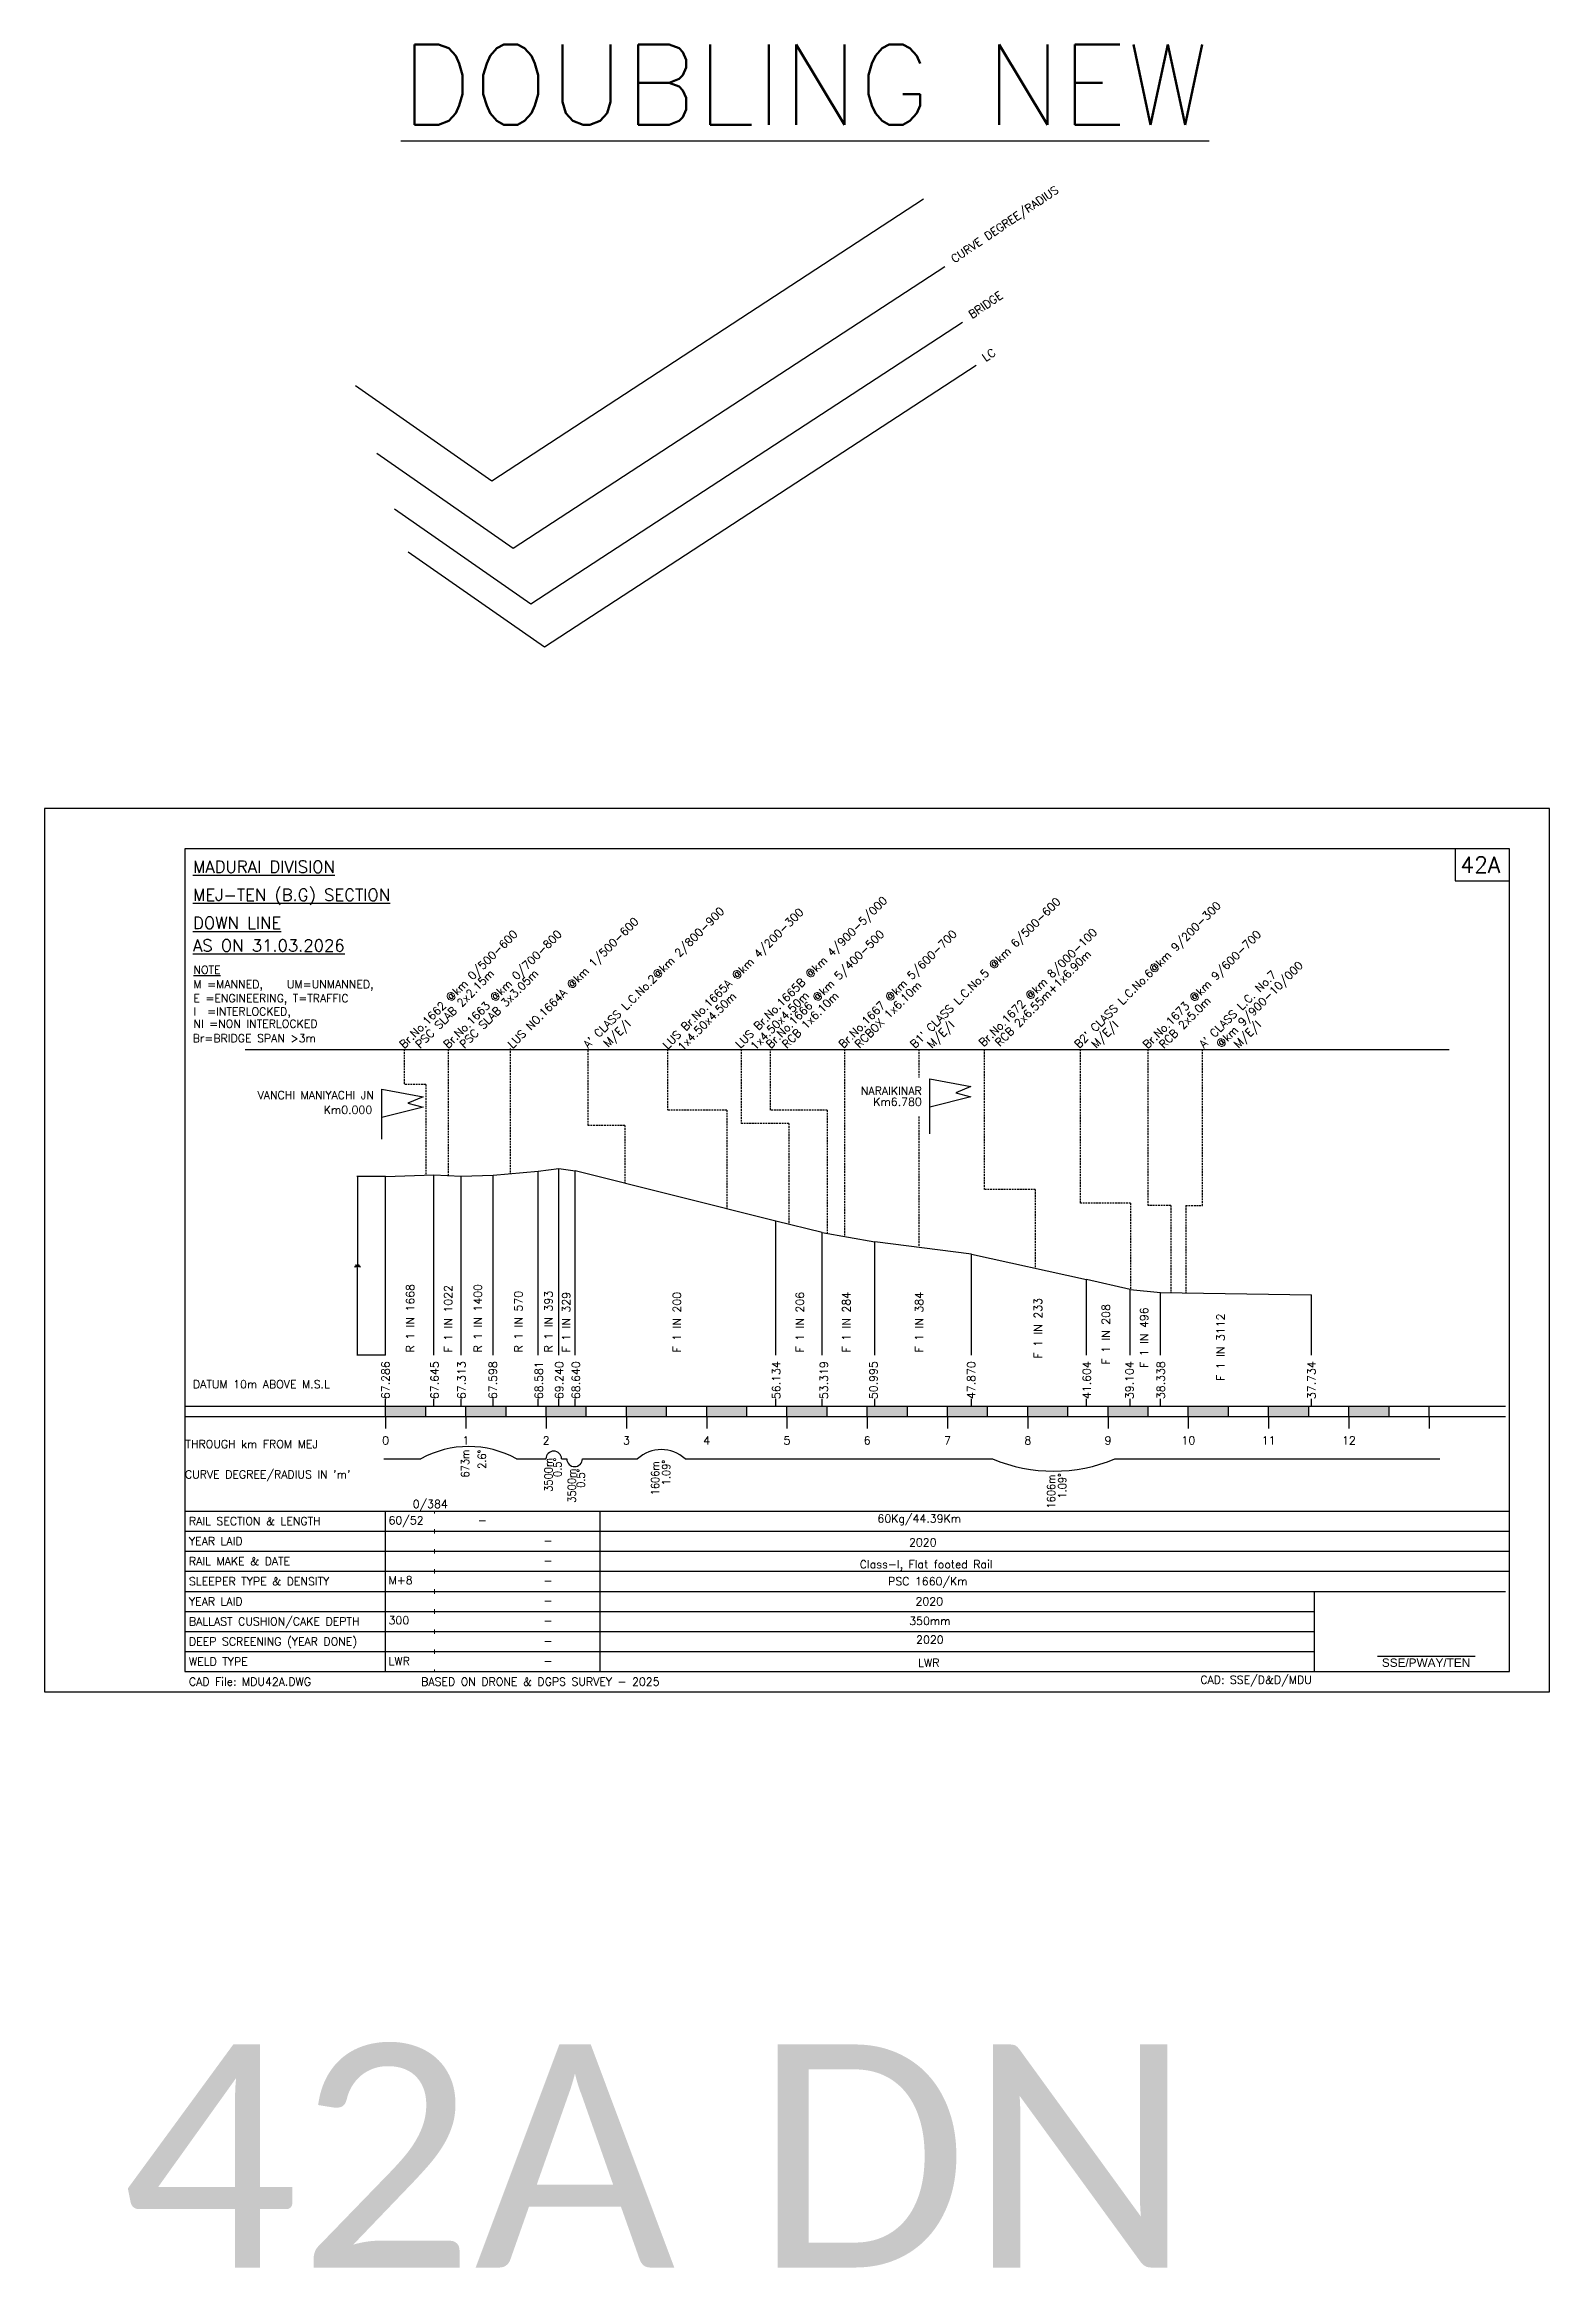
# Model space of a CAD drawing. Header units: feet. Extents: x 518 to 4809, y -2385 to -1535.
# Drawn here: x 985 to 1360, y -2385 to -1831 of the extents above; entities that cross this region are included whole.
import ezdxf
from ezdxf.enums import TextEntityAlignment as Align

# ---------------------------------------------------------------- set-up
doc = ezdxf.new("R2010")
doc.units = ezdxf.units.FT
doc.header["$LTSCALE"] = 12
doc.header["$MEASUREMENT"] = 0
doc.linetypes.add('HIDDEN', pattern=[0.375, 0.25, -0.125])
doc.layers.get('0').update_dxf_attribs({"linetype": 'CONTINUOUS'})
doc.layers.get('Defpoints').update_dxf_attribs({"linetype": 'CONTINUOUS'})
for name, color, linetype in [('1. Text', 7, 'CONTINUOUS'), ('3 - Layout text', 7, 'CONTINUOUS'), ('HINDI', 7, 'CONTINUOUS')]:
    doc.layers.add(name, color=color, linetype=linetype)
doc.styles.add('Legend', font='calibri.ttf')
doc.styles.add('RS', font='romans')
doc.styles.get("Standard").update_dxf_attribs({"font": 'ROMANS'})
doc.styles.add('yard', font='arial.ttf')
doc.dimstyles.get("Standard").update_dxf_attribs({"dimtxt": 0.18, "dimasz": 0.18, "dimexe": 0.18, "dimexo": 0.0625, "dimgap": 0.09, "dimtad": 0, "dimtih": 1, "dimtoh": 1, "dimdec": 4, "dimzin": 0, "dimdsep": 46, "dimtxsty": 'Standard', "dimcen": 0.09, "dimadec": 0, "dimazin": 0, "dimtfac": 1, "dimtdec": 4, "dimtofl": 0, "dimtmove": 0, "dimatfit": 3, "dimfxl": 1, "dimtolj": 1, "dimtzin": 0, "dimarcsym": 0})

msp = doc.modelspace()

# ---------------------------------------------------------------- texts
at = {"style": 'RS'}
for s, rotation, p in [('CURVE DEGREE/RADIUS', 34.2065788, (1211.96329, -1885.45813)), ('BRIDGE', 34.2065788, (1216.33929, -1899.30038)), ('LC', 34.2065788, (1219.73169, -1910.03127)), ('LUS NO.1664A @km 1/500-600', 45, (1101.85026, -2081.1719)), ("A' CLASS L.C.No.2@km 2/800-900", 45, (1120.67176, -2081.14965)), ('LUS Br.No.1665A @km 4/200-300', 45, (1140.47923, -2081.35036)), ('LUS Br.No.1665B @km 4/900-5/000', 45, (1158.59478, -2081.1625)), ("B1' CLASS L.C.No.5 @km 6/500-600", 45, (1202.09704, -2081.14965)), ("B2' CLASS L.C.No.6@km 9/200-300", 45, (1242.99648, -2081.14965)), ('Br.No.1662 @km 0/500-600', 45, (1074.85917, -2081.1719)), ('Br.No.1663 @km 0/700-800', 45, (1085.84704, -2081.1719)), ('Br.No.1666 @km 5/400-500', 45, (1166.18651, -2081.17338)), ('Br.No.1667 @km 5/600-700', 45, (1184.30156, -2081.11798)), ('Br.No.1672 @km 8/000-100', 45, (1219.23392, -2080.7251)), ('Br.No.1673 @km 9/600-700', 45, (1260.09609, -2081.23998)), ('RCB 2x6.55m+1x6.90m', 45, (1223.23392, -2080.7251)), ('@km 9/900-10/000 ', 45, (1278.35894, -2081.11527)), ('PSC SLAB 2x2.15m', 45, (1078.85917, -2081.1719)), ('PSC SLAB 3x3.05m', 45, (1089.84704, -2081.1719)), ('RCBOX 1x6.10m', 45, (1188.30156, -2081.11798)), ("A' CLASS L.C. No.7 ", 45, (1274.09873, -2081.11527)), ('1x4.50x4.50m', 45, (1144.19009, -2081.81183)), ('1x4.50x4.50m', 45, (1162.30563, -2081.62397)), ('RCB 1x6.10m', 45, (1170.18651, -2081.17338)), ('RCB 2x5.0m', 45, (1264.09609, -2081.23998)), ('M/E/I', 45, (1125.70151, -2080.88512)), ('M/E/I', 45, (1206.33262, -2081.14965)), ('M/E/I', 45, (1247.23206, -2081.14965)), ('M/E/I', 45, (1282.7523, -2081.11527)), ('R 1 IN 1668', 90, (1077.3553, -2156.78012)), ('F 1 IN 1022', 90, (1086.82308, -2156.78012)), ('R 1 IN 1400', 90, (1094.20182, -2156.78012)), ('R 1 IN 570', 90, (1104.31333, -2156.78012)), ('R 1 IN 393', 90, (1111.80581, -2156.77314)), ('F 1 IN 329', 90, (1116.22256, -2156.78012)), ('F 1 IN 200', 90, (1143.80555, -2156.78012)), ('F 1 IN 206', 90, (1174.44301, -2156.78012)), ('F 1 IN 284', 90, (1186.01423, -2156.78012)), ('F 1 IN 384', 90, (1204.1473, -2156.78012)), ('F 1 IN 233', 90, (1233.76882, -2158.2902)), ('F 1 IN 208', 90, (1250.68494, -2159.81827)), ('F 1 IN 496', 90, (1260.20528, -2160.62626)), ('F 1 IN 3112', 90, (1279.26163, -2163.87738)), ('67.286', 90, (1071.22204, -2168.39352)), ('67.645', 90, (1083.44197, -2168.39352)), ('67.313', 90, (1090.16069, -2168.39352)), ('67.598', 90, (1097.94485, -2168.39352)), ('69.240', 90, (1114.47469, -2168.39352)), ('68.640', 90, (1118.6213, -2168.39352)), ('56.134', 90, (1168.543, -2168.39352)), ('53.319', 90, (1180.42777, -2168.39352)), ('50.995', 90, (1192.77614, -2168.39352)), ('47.870', 90, (1217.12609, -2168.39352)), ('41.604', 90, (1245.91099, -2168.39352)), ('39.104', 90, (1256.56989, -2168.39352)), ('38.338', 90, (1264.35154, -2168.39352)), ('37.734', 90, (1301.93054, -2168.39352)), ('68.581', 90, (1109.39986, -2168.39352))]:
    msp.add_text(s, height=2, rotation=rotation, dxfattribs=at).set_placement(p)
for s, height, p in [('%%uMADURAI DIVISION', 3, (1022.22204, -2037.27585)), ('%%UMEJ-TEN (B.G) SECTION', 3, (1022.22204, -2044.27585)), ('%%UDOWN LINE', 3, (1022.22204, -2051.27585)), ('%%UAS ON 31.03.2026', 3, (1022.22204, -2056.88568)), ('%%uNOTE', 2, (1022.33082, -2062.43593)), ('M =MANNED,   UM=UNMANNED,', 2, (1022.33082, -2066.06287)), ('E =ENGINEERING, T=TRAFFIC', 2, (1022.33082, -2069.53547)), ('I  =INTERLOCKED,', 2, (1022.33082, -2072.83181)), ('NI =NON INTERLOCKED', 2, (1022.33082, -2075.87665)), ('Br=BRIDGE SPAN >3m', 2, (1022.15209, -2079.50829)), ('DATUM 10m ABOVE M.S.L', 2, (1022.22204, -2165.68895)), ('THROUGH km FROM MEJ', 2, (1020.35834, -2180.595)), ("CURVE DEGREE/RADIUS IN 'm'", 2, (1020.22204, -2188.14629)), ('60/52', 2, (1070.95413, -2199.59278)), ('-', 2, (1093.21576, -2199.59278)), ('-', 2, (1109.5784, -2204.59278)), ('-', 2, (1109.5784, -2209.59278)), ('M+8', 2, (1070.95413, -2214.47464)), ('-', 2, (1109.5784, -2214.59278)), ('-', 2, (1109.5784, -2219.59278)), ('300', 2, (1070.95413, -2224.47464)), ('-', 2, (1109.5784, -2224.59278)), ('-', 2, (1109.5784, -2229.59278)), ('LWR', 2, (1070.95413, -2234.66307)), ('-', 2, (1109.5784, -2234.59278)), ('CAD File: MDU42A.DWG', 2, (1021.22204, -2239.77585))]:
    msp.add_text(s, height=height, dxfattribs=at).set_placement(p)
for s, height, style, p in [('42A', 4, 'RS', (1342.97204, -2035.27585)), ('42A DN', 55.574249, 'Legend', (1137.87171, -2356.60924))]:
    msp.add_text(s, height=height, dxfattribs=dict(style=style)).set_placement(p, align=Align.MIDDLE)
for s, p in [('VANCHI MANIYACHI JN', (1067.29595, -2093.65662)), ('NARAIKINAR', (1203.80947, -2092.58501)), ('Km0.000', (1066.8916, -2097.33459)), ('Km6.780', (1203.80947, -2095.32689))]:
    msp.add_text(s, height=2, dxfattribs=at).set_placement(p, align=Align.RIGHT)
for s, p in [('0', (1070.22204, -2179.68895)), ('1', (1090.22204, -2179.68895)), ('1', (1090.22204, -2179.68895)), ('2', (1110.22204, -2179.68895)), ('2', (1110.22204, -2179.68895)), ('3', (1130.22204, -2179.68895)), ('4', (1150.22204, -2179.68895)), ('5', (1170.22204, -2179.68895)), ('6', (1190.22204, -2179.68895)), ('7', (1210.22204, -2179.68895)), ('8', (1230.22204, -2179.68895)), ('9', (1250.22204, -2179.68895)), ('10', (1270.22204, -2179.68895)), ('11', (1290.22204, -2179.68895)), ('12', (1310.22204, -2179.68895)), ('0/384', (1081.33978, -2195.51976)), ('60Kg/44.39Km', (1203.18192, -2199.14376)), ('2020', (1204.06057, -2205.07991)), ('Class-I, Flat footed Rail', (1204.88867, -2210.5429)), ('PSC 1660/Km', (1205.31943, -2214.75843)), ('2020', (1205.68166, -2219.79126)), ('350mm', (1205.83709, -2224.65203)), ('2020', (1205.83709, -2229.30758)), ('LWR', (1205.55849, -2235.04911))]:
    msp.add_text(s, height=2, dxfattribs=at).set_placement(p, align=Align.CENTER)
at = {"style": 'RS', "width": 0.9}
for s, p in [('673m', (1091.01329, -2180.98927)), ('2.6%%D', (1095.22936, -2180.98927)), ('3500m', (1111.80312, -2183.00576)), ('0.5%%D', (1114.04841, -2183.00576)), ('3500m', (1117.6045, -2185.71937)), ('0.5%%D', (1119.84979, -2185.71937)), ('1606m', (1138.36655, -2183.8802)), ('1.09%%D', (1141.12586, -2183.53759)), ('1.09%%D', (1239.79814, -2186.84072)), ('1606m', (1237.03883, -2187.18334))]:
    msp.add_text(s, height=2, rotation=90, dxfattribs=at).set_placement(p, align=Align.RIGHT)
at = {"linetype": 'Continuous', "style": 'RS'}
for s, p in [('RAIL SECTION & LENGTH', (1021.22204, -2199.77585)), ('YEAR LAID', (1021.22204, -2204.77585)), ('RAIL MAKE & DATE', (1021.22204, -2209.77585)), ('SLEEPER TYPE & DENSITY', (1021.22204, -2214.77585)), ('YEAR LAID', (1021.22204, -2219.77585)), ('BALLAST CUSHION/CAKE DEPTH', (1021.22204, -2224.77585)), ('DEEP SCREENING (YEAR DONE)', (1021.22204, -2229.77585)), ('WELD TYPE', (1021.22204, -2234.77585))]:
    msp.add_text(s, height=2, dxfattribs=at).set_placement(p)
at = {"insert": (1073.97483, -1830.94996), "char_height": 20, "attachment_point": 1, "style": 'RS'}
msp.add_mtext_dynamic_manual_height_columns('{\\LDOUBLING NEW}', width=240.1033585, gutter_width=10, heights=[24], dxfattribs=at)
at = {"layer": '1. Text', "insert": (1318.44486, -2232.9882), "char_height": 2.1, "width": 23.8343697, "attachment_point": 1, "style": 'yard'}
msp.add_mtext('SSE/PWAY/TEN', dxfattribs=at)
at = {"layer": '3 - Layout text', "char_height": 2, "attachment_point": 1}
for s, insert, width in [('CAD: SSE/D&D/MDU', (1273.20996, -2237.30144), 30.972381), ('BASED ON DRONE & DGPS SURVEY - 2025', (1079.0777, -2237.77341), 72.2632845)]:
    msp.add_mtext(s, dxfattribs=dict(at, insert=insert, width=width))

# ---------------------------------------------------------------- blocks, each defined once
blk = doc.blocks.new('BORDER')
for p, q in [((1, 1), (0, 1)), ((0, 1), (0, 0)), ((1, 0), (1, 1)), ((0, 0), (1, 0))]:
    blk.add_line(p, q)
blk = doc.blocks.new('*D27')
at = {"color": 0, "lineweight": -2, "transparency": 16777216}
for p, q in [((1070.16, -2112.9), (1063.03, -2112.9)), ((1063.21, -2113.08), (1063.21, -2134.78)), ((1063.21, -2157.29), (1063.21, -2135.59)), ((1070.16, -2157.47), (1063.03, -2157.47))]:
    blk.add_line(p, q, dxfattribs=at)
at = {"color": 0, "transparency": 16777216}
for points in [[(1063.18, -2113.08), (1063.24, -2113.08), (1063.21, -2112.9)], [(1063.18, -2157.29), (1063.24, -2157.29), (1063.21, -2157.47)]]:
    blk.add_solid(points, dxfattribs=at)
at = {"layer": 'Defpoints', "color": 0, "transparency": 16777216}
for p in [(1063.21, -2112.9), (1070.22, -2112.9), (1070.22, -2157.47)]:
    blk.add_point(p, dxfattribs=at)
at = {"color": 0, "transparency": 16777216, "char_height": 0.18, "attachment_point": 5, "style": 'RS'}
for s, insert in [('\\A1;[2228.157]', (1063.21, -2135.41)), ('\\A1;44.5631', (1063.21, -2135))]:
    blk.add_mtext(s, dxfattribs=dict(at, insert=insert))

# ---------------------------------------------------------------- dimensions: what is measured, and where the dimension line sits
dim = msp.add_aligned_dim(p1=(1070.222041, -2157.466097), p2=(1070.222041, -2112.902948), distance=7.01527, dimstyle='Standard', override={"dimpost": '\\X', "dimtxsty": 'RS', "dimtmove": 2})
dim.commit()
dim.dimension.update_dxf_attribs({"geometry": '*D27', "text_midpoint": (1063.206772, -2135.184523)})

# ---------------------------------------------------------------- linework, layer by layer
at = {"color": 2}
for p, q in [((1096.69943, -1939.60965), (1204.23439, -1869.44294)), ((1102.01892, -1956.43638), (1209.55388, -1886.26966)), ((1106.39493, -1970.27863), (1213.92988, -1900.11192)), ((1062.74301, -1915.93756), (1096.69943, -1939.60965)), ((1109.78732, -1981.00952), (1217.32227, -1910.84281)), ((1068.0625, -1932.76428), (1102.01892, -1956.43638)), ((1072.4385, -1946.60653), (1106.39493, -1970.27863)), ((1075.8309, -1957.33742), (1109.78732, -1981.00952))]:
    msp.add_line(p, q, dxfattribs=at)
at = {"linetype": 'Continuous'}
for p, q in [((1336.72204, -2031.27585), (1336.72204, -2039.27585)), ((1336.72204, -2039.27585), (1350.22204, -2039.27585)), ((1035.22204, -2081.27585), (1335.22204, -2081.27585)), ((1020.22204, -2170.18895), (1349.22204, -2170.18895)), ((1070.22204, -2172.68895), (1070.22204, -2170.18895)), ((1080.22204, -2172.68895), (1080.22204, -2170.18895)), ((1090.22204, -2172.68895), (1090.22204, -2170.18895)), ((1090.22204, -2172.68895), (1090.22204, -2170.18895)), ((1100.22204, -2172.68895), (1100.22204, -2170.18895)), ((1100.22204, -2172.68895), (1100.22204, -2170.18895)), ((1110.22204, -2172.68895), (1110.22204, -2170.18895)), ((1110.22204, -2172.68895), (1110.22204, -2170.18895)), ((1120.22204, -2172.68895), (1120.22204, -2170.18895)), ((1130.22204, -2172.68895), (1130.22204, -2170.18895)), ((1140.22204, -2172.68895), (1140.22204, -2170.18895)), ((1150.22204, -2172.68895), (1150.22204, -2170.18895)), ((1160.22204, -2172.68895), (1160.22204, -2170.18895)), ((1170.22204, -2172.68895), (1170.22204, -2170.18895)), ((1180.22204, -2172.68895), (1180.22204, -2170.18895)), ((1190.22204, -2172.68895), (1190.22204, -2170.18895)), ((1200.22204, -2172.68895), (1200.22204, -2170.18895)), ((1210.22204, -2172.68895), (1210.22204, -2170.18895)), ((1220.22204, -2172.68895), (1220.22204, -2170.18895)), ((1230.22204, -2172.68895), (1230.22204, -2170.18895)), ((1240.22204, -2172.68895), (1240.22204, -2170.18895)), ((1250.22204, -2172.68895), (1250.22204, -2170.18895)), ((1260.22204, -2172.68895), (1260.22204, -2170.18895)), ((1270.22204, -2172.68895), (1270.22204, -2170.18895)), ((1280.22204, -2172.68895), (1280.22204, -2170.18895)), ((1290.22204, -2172.68895), (1290.22204, -2170.18895)), ((1300.22204, -2172.68895), (1300.22204, -2170.18895)), ((1310.22204, -2172.68895), (1310.22204, -2170.18895)), ((1320.22204, -2172.68895), (1320.22204, -2170.18895)), ((1330.22204, -2172.68895), (1330.22204, -2170.18895)), ((1020.22204, -2172.68895), (1349.22204, -2172.68895)), ((1070.22204, -2172.68895), (1070.22204, -2175.68895)), ((1090.22204, -2172.68895), (1090.22204, -2175.68895)), ((1090.22204, -2172.68895), (1090.22204, -2175.68895)), ((1110.22204, -2172.68895), (1110.22204, -2175.68895)), ((1110.22204, -2172.68895), (1110.22204, -2175.68895)), ((1130.22204, -2172.68895), (1130.22204, -2175.68895)), ((1150.22204, -2172.68895), (1150.22204, -2175.68895)), ((1170.22204, -2172.68895), (1170.22204, -2175.68895)), ((1190.22204, -2172.68895), (1190.22204, -2175.68895)), ((1210.22204, -2172.68895), (1210.22204, -2175.68895)), ((1230.22204, -2172.68895), (1230.22204, -2175.68895)), ((1250.22204, -2172.68895), (1250.22204, -2175.68895)), ((1270.22204, -2172.68895), (1270.22204, -2175.68895)), ((1290.22204, -2172.68895), (1290.22204, -2175.68895)), ((1310.22204, -2172.68895), (1310.22204, -2175.68895)), ((1330.22204, -2172.68895), (1330.22204, -2175.68895)), ((1020.22204, -2196.27585), (1350.22204, -2196.27585)), ((1070.22204, -2236.27585), (1070.22204, -2196.27585)), ((1020.22204, -2201.27585), (1350.22204, -2201.27585)), ((1020.22204, -2206.27585), (1350.22204, -2206.27585)), ((1020.22204, -2211.27585), (1350.22204, -2211.27585)), ((1020.22204, -2216.27585), (1349.22204, -2216.27585)), ((1020.22204, -2221.27585), (1301.68156, -2221.27585)), ((1020.22204, -2226.27585), (1301.68156, -2226.27585)), ((1020.22204, -2231.27585), (1301.68156, -2231.27585))]:
    msp.add_line(p, q, dxfattribs=at)
at = {"linetype": 'HIDDEN', "ltscale": 0.15}
for p, q in [((1074.85917, -2081.27585), (1074.85917, -2090.05491)), ((1085.84704, -2081.27585), (1085.84704, -2112.7202)), ((1101.22204, -2081.08257), (1101.22204, -2112.22145)), ((1120.69149, -2100.20068), (1120.69149, -2081.27585)), ((1140.46523, -2081.27585), (1140.46523, -2096.39437)), ((1158.77494, -2081.27585), (1158.77494, -2099.71237)), ((1166.09023, -2096.40737), (1166.09023, -2081.27585)), ((1184.58447, -2081.27585), (1184.58447, -2127.84654)), ((1203.10388, -2081.27585), (1203.10388, -2088.24127)), ((1219.46768, -2116.18576), (1219.46768, -2081.27585)), ((1243.36295, -2119.55104), (1243.36295, -2081.27585)), ((1260.25706, -2120.18203), (1260.25706, -2081.27585)), ((1273.74625, -2120.18203), (1273.74625, -2081.27585)), ((1080.22204, -2090.05491), (1074.85917, -2090.05491)), ((1080.22204, -2090.05491), (1080.22204, -2095.58996)), ((1080.22204, -2095.72004), (1080.22204, -2112.59962)), ((1155.20947, -2096.39437), (1140.46523, -2096.39437)), ((1155.20947, -2096.39437), (1155.20947, -2120.99959)), ((1180.23701, -2096.40737), (1166.09023, -2096.40737)), ((1180.23701, -2096.40737), (1180.23701, -2127.08013)), ((1203.10388, -2098.02887), (1203.10388, -2130.61076)), ((1129.81485, -2100.20068), (1120.69149, -2100.20068)), ((1129.81485, -2100.20068), (1129.81485, -2114.64839)), ((1170.72254, -2099.71237), (1158.77494, -2099.71237)), ((1170.72254, -2099.71237), (1170.72254, -2124.85403)), ((1232.08447, -2116.18576), (1219.46768, -2116.18576)), ((1232.08447, -2116.18576), (1232.08447, -2135.72548)), ((1255.83447, -2119.55104), (1243.36295, -2119.55104)), ((1255.83447, -2119.55104), (1255.83447, -2141.09562)), ((1265.83447, -2120.18203), (1260.25706, -2120.18203)), ((1265.83447, -2120.18203), (1265.83447, -2141.89123)), ((1269.58447, -2120.18203), (1273.74625, -2120.18203)), ((1269.58447, -2120.18203), (1269.58447, -2141.95151))]:
    msp.add_line(p, q, dxfattribs=at)
for p, q in [((1070.22204, -2112.90295), (1082.22204, -2112.54395)), ((1070.22204, -2157.4661), (1070.22204, -2112.90295)), ((1082.22204, -2157.4661), (1082.22204, -2112.54395)), ((1082.22204, -2112.54395), (1089.02204, -2112.87895)), ((1089.02204, -2112.87895), (1097.02204, -2112.58895)), ((1089.02204, -2157.4661), (1089.02204, -2112.87895)), ((1097.02204, -2112.58895), (1108.22204, -2111.60895)), ((1097.02204, -2157.4661), (1097.02204, -2112.58895)), ((1108.22204, -2111.60895), (1113.42204, -2110.94895)), ((1108.22204, -2157.4661), (1108.22204, -2111.60895)), ((1113.42204, -2157.4661), (1113.42204, -2110.94895)), ((1113.42204, -2110.94895), (1117.42204, -2111.54895)), ((1117.42204, -2157.4661), (1117.42204, -2111.54895)), ((1167.42204, -2124.05395), (1117.42204, -2111.54895)), ((1167.42204, -2157.4661), (1167.42204, -2124.05395)), ((1179.02204, -2126.86995), (1167.42204, -2124.05395)), ((1179.02204, -2157.4661), (1179.02204, -2126.86995)), ((1179.02204, -2126.86995), (1192.09462, -2129.19395)), ((1192.09462, -2157.4661), (1192.09462, -2129.19395)), ((1216.22204, -2132.31995), (1192.09462, -2129.19395)), ((1216.22204, -2157.4661), (1216.22204, -2132.31995)), ((1216.22204, -2132.31995), (1244.86002, -2138.58495)), ((1244.86002, -2157.4661), (1244.86002, -2138.58495)), ((1255.72862, -2141.08495), (1244.86002, -2138.58495)), ((1255.72862, -2157.4661), (1255.72862, -2141.08495)), ((1255.72862, -2141.08495), (1263.32804, -2141.85095)), ((1263.32804, -2157.4661), (1263.32804, -2141.85095)), ((1263.32804, -2141.85095), (1300.90704, -2142.45495)), ((1300.90704, -2157.4661), (1300.90704, -2142.45495)), ((1070.22204, -2170.18895), (1070.22204, -2168.35385)), ((1082.22204, -2170.18895), (1082.22204, -2168.35385)), ((1089.02204, -2170.18895), (1089.02204, -2168.35385)), ((1097.02204, -2170.18895), (1097.02204, -2168.35385)), ((1108.22204, -2170.18895), (1108.22204, -2168.35385)), ((1113.42204, -2170.18895), (1113.42204, -2168.35385)), ((1117.42204, -2170.18895), (1117.42204, -2168.35385)), ((1167.42204, -2170.18895), (1167.42204, -2168.35385)), ((1179.02204, -2170.18895), (1179.02204, -2168.35385)), ((1192.09462, -2170.18895), (1192.09462, -2168.35385)), ((1216.22204, -2170.18895), (1216.22204, -2168.35385)), ((1244.86002, -2170.18895), (1244.86002, -2168.35385)), ((1255.72862, -2170.18895), (1255.72862, -2168.35385)), ((1263.32804, -2170.18895), (1263.32804, -2168.35385)), ((1300.90704, -2170.18895), (1300.90704, -2168.35385)), ((1069.74328, -2183.27585), (1078.96414, -2183.27585)), ((1102.84346, -2183.27585), (1110.16546, -2183.27585)), ((1114.05399, -2183.27585), (1115.359, -2183.27585)), ((1119.24748, -2183.27585), (1132.98399, -2183.27585)), ((1144.84469, -2183.27585), (1221.44009, -2183.27585)), ((1251.91421, -2183.27585), (1332.8696, -2183.27585)), ((1123.58477, -2196.27585), (1123.58477, -2201.27585)), ((1123.58477, -2201.27585), (1123.58477, -2206.27585)), ((1123.58477, -2206.27585), (1123.58477, -2211.27585)), ((1123.58477, -2211.27585), (1123.58477, -2216.27585)), ((1123.58477, -2216.27585), (1123.58477, -2221.27585)), ((1301.68156, -2236.27585), (1301.68156, -2216.27585)), ((1123.58477, -2221.27585), (1123.58477, -2226.27585)), ((1123.58477, -2226.27585), (1123.58477, -2231.27585)), ((1123.58477, -2231.27585), (1123.58477, -2236.27585)), ((1317.32035, -2232.39527), (1341.69786, -2232.39527))]:
    msp.add_line(p, q)
for points in [[(1069.29595, -2103.62874), (1069.29595, -2091.15662), (1079.54595, -2093.05662), (1075.79595, -2094.65662), (1079.54595, -2095.65662), (1069.29595, -2098.25662)], [(1205.80947, -2102.27459), (1205.80947, -2088.57959), (1216.05947, -2090.47959), (1212.30947, -2092.07959), (1216.05947, -2093.07959), (1205.80947, -2095.67959)]]:
    msp.add_lwpolyline(points)
for centre, radius, start, end in [((1090.9038, -2204.97555), 24.76757, 61.1794285, 118.8205715), ((1112.10972, -2183.28909), 1.94431, 0.3899464, 179.6100536), ((1138.91434, -2189.74245), 8.77416, 47.4768435, 132.5231565), ((1117.30324, -2183.25961), 1.94431, 180.4787112, 359.5212888), ((1236.67715, -2146.76179), 39.56571, 247.3495758, 292.6504242)]:
    msp.add_arc(centre, radius, start, end)
at = {"linetype": 'Continuous'}
for points in [[(1070.22204, -2172.68895), (1080.22204, -2172.68895), (1070.22204, -2170.18895), (1080.22204, -2170.18895)], [(1090.22204, -2172.68895), (1100.22204, -2172.68895), (1090.22204, -2170.18895), (1100.22204, -2170.18895)], [(1090.22204, -2172.68895), (1100.22204, -2172.68895), (1090.22204, -2170.18895), (1100.22204, -2170.18895)], [(1110.22204, -2172.68895), (1120.22204, -2172.68895), (1110.22204, -2170.18895), (1120.22204, -2170.18895)], [(1130.22204, -2172.68895), (1140.22204, -2172.68895), (1130.22204, -2170.18895), (1140.22204, -2170.18895)], [(1150.22204, -2172.68895), (1160.22204, -2172.68895), (1150.22204, -2170.18895), (1160.22204, -2170.18895)], [(1170.22204, -2172.68895), (1180.22204, -2172.68895), (1170.22204, -2170.18895), (1180.22204, -2170.18895)], [(1190.22204, -2172.68895), (1200.22204, -2172.68895), (1190.22204, -2170.18895), (1200.22204, -2170.18895)], [(1210.22204, -2172.68895), (1220.22204, -2172.68895), (1210.22204, -2170.18895), (1220.22204, -2170.18895)], [(1230.22204, -2172.68895), (1240.22204, -2172.68895), (1230.22204, -2170.18895), (1240.22204, -2170.18895)], [(1250.22204, -2172.68895), (1260.22204, -2172.68895), (1250.22204, -2170.18895), (1260.22204, -2170.18895)], [(1270.22204, -2172.68895), (1280.22204, -2172.68895), (1270.22204, -2170.18895), (1280.22204, -2170.18895)], [(1290.22204, -2172.68895), (1300.22204, -2172.68895), (1290.22204, -2170.18895), (1300.22204, -2170.18895)], [(1310.22204, -2172.68895), (1320.22204, -2172.68895), (1310.22204, -2170.18895), (1320.22204, -2170.18895)]]:
    msp.add_solid(points, dxfattribs=at)
at = {"layer": 'HINDI', "lineweight": 5}
for p, q in [((1082.40002, -2196.8657), (1082.40002, -2196.27585)), ((1082.40002, -2201.8657), (1082.40002, -2200.75149)), ((1082.40002, -2206.8657), (1082.40002, -2205.75149)), ((1082.40002, -2211.8657), (1082.40002, -2210.75149)), ((1082.40002, -2216.8657), (1082.40002, -2215.75149)), ((1082.40002, -2221.8657), (1082.40002, -2220.75149)), ((1082.40002, -2226.8657), (1082.40002, -2225.75149)), ((1082.40002, -2231.8657), (1082.40002, -2230.75149)), ((1082.40002, -2236.27585), (1082.40002, -2235.75149))]:
    msp.add_line(p, q, dxfattribs=at)

# ---------------------------------------------------------------- block references
at = {"linetype": 'Continuous'}
for p, xscale, yscale, zscale in [((985.22204, -2241.27585), 375, 220, 375), ((1020.22204, -2236.27585), 330, 205, 330)]:
    msp.add_blockref('BORDER', p, dxfattribs=dict(at, xscale=xscale, yscale=yscale, zscale=zscale))

msp.set_redraw_order([(e.dxf.handle, doc.entitydb.next_handle()) for e in msp.query("TEXT MTEXT ATTDEF DIMENSION ARC_DIMENSION")])  # texts and dimensions are drawn at this point

doc.saveas('drawing.dxf')
